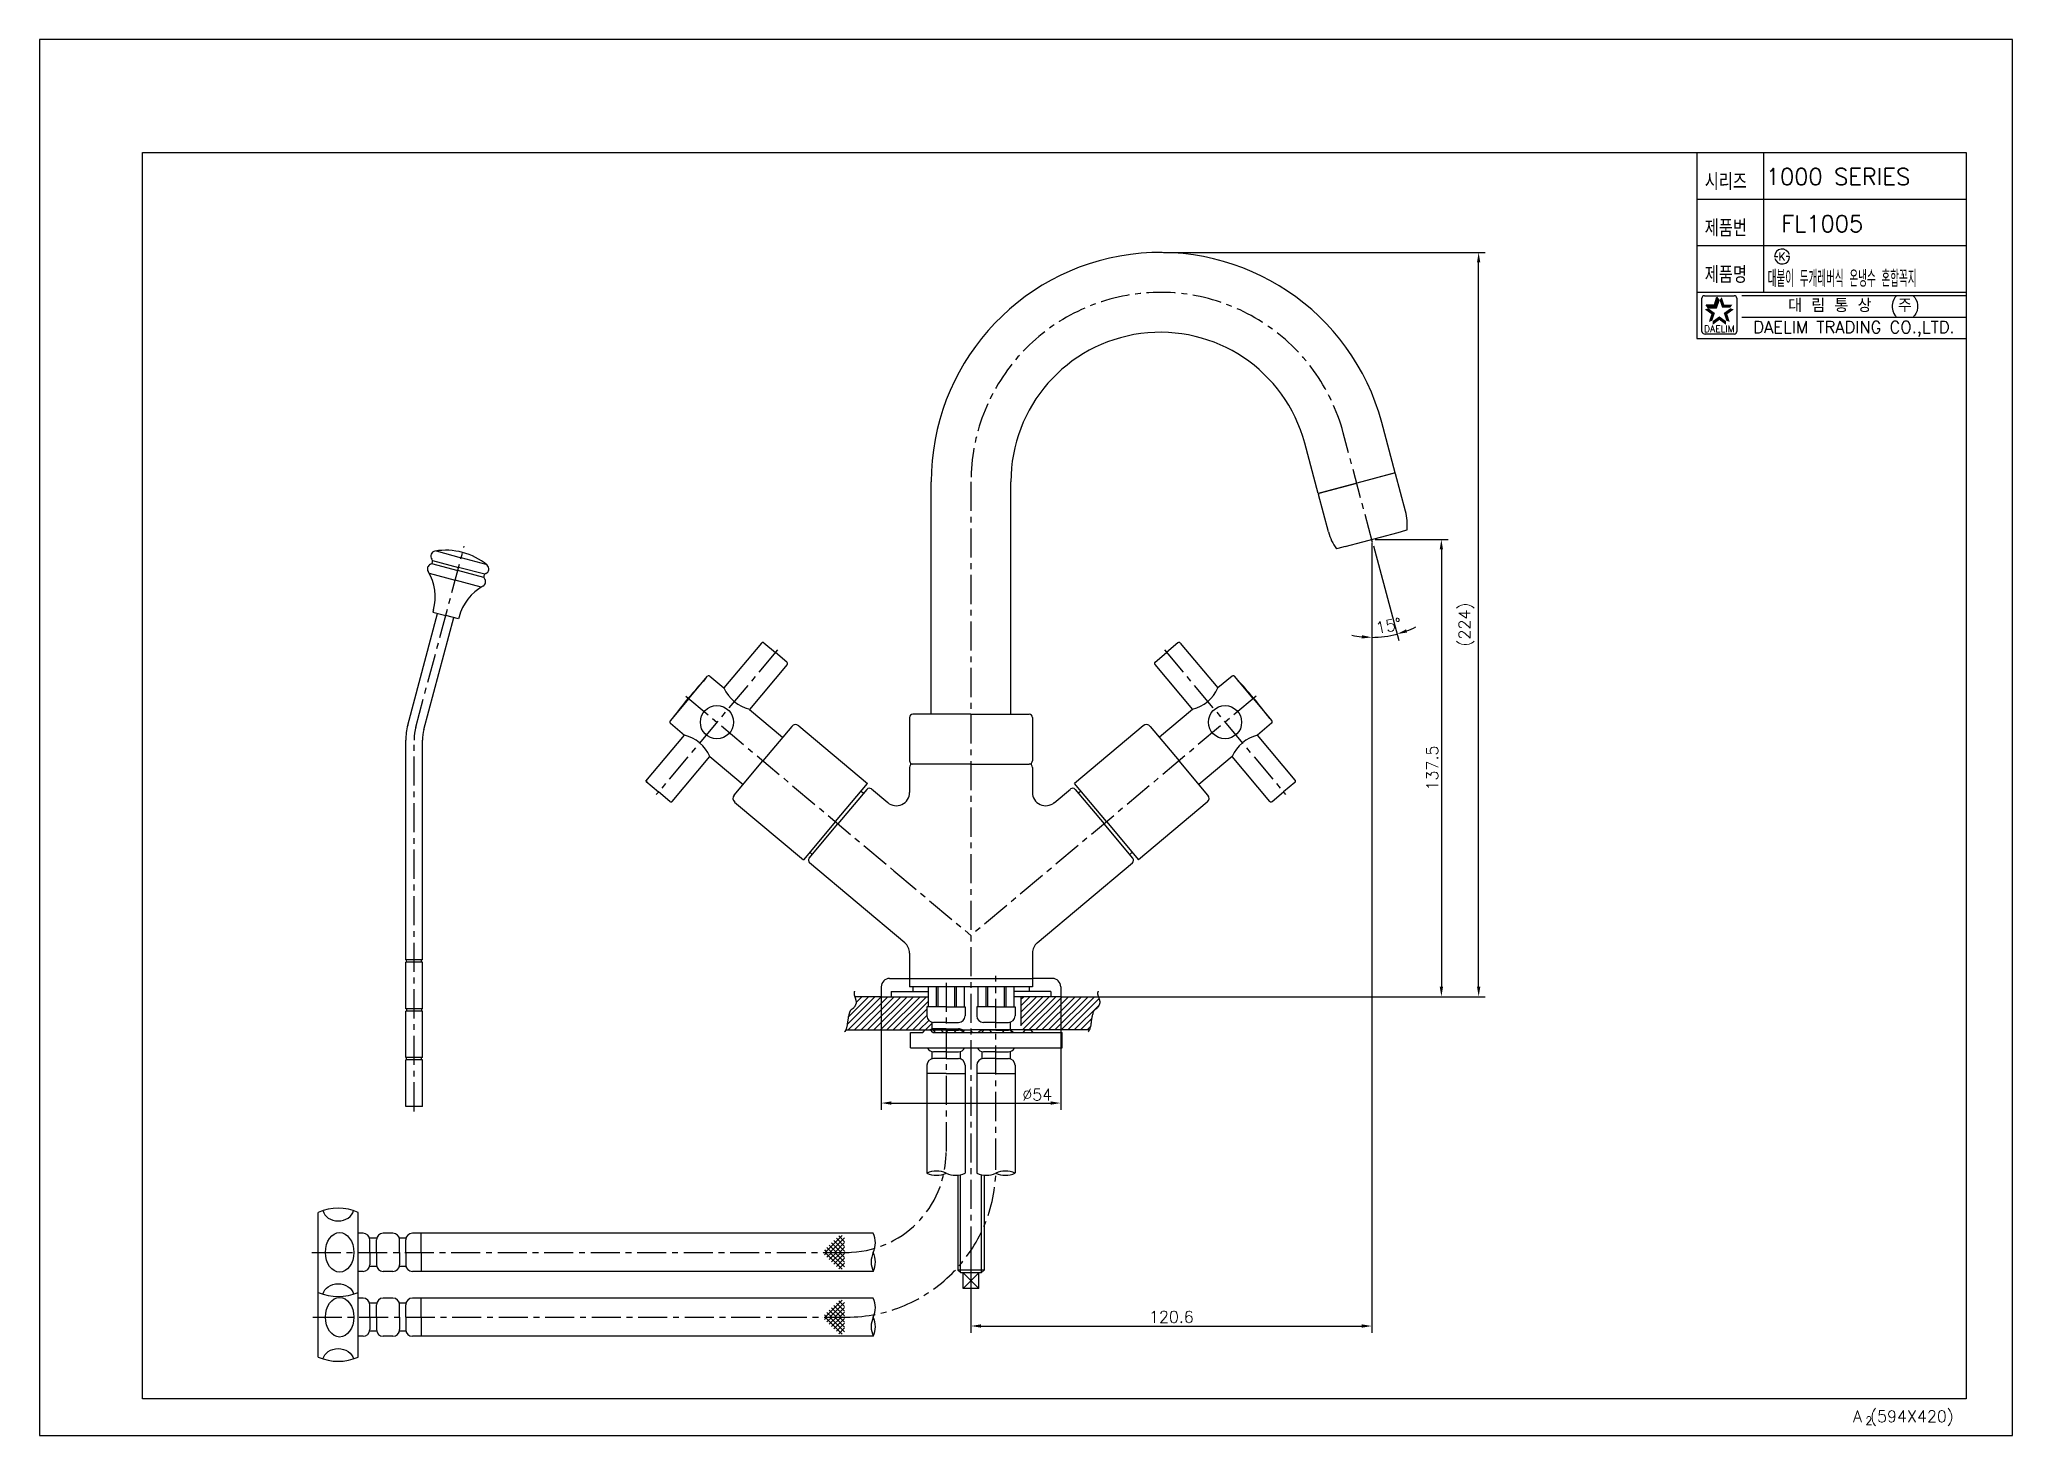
# Model space of a CAD drawing. Extents: x -1414 to 20, y -1132 to -538.
# Drawn here: x -1414 to -820, y -1132 to -712 of the extents above; entities that cross this region are included whole.
import ezdxf
from ezdxf.enums import TextEntityAlignment as Align

# ---------------------------------------------------------------- set-up
doc = ezdxf.new("R2010")
doc.units = 0
doc.header["$LTSCALE"] = 7
doc.header["$MEASUREMENT"] = 0
doc.linetypes.add('CENTER', pattern=[2, 1.25, -0.25, 0.25, -0.25])
doc.layers.get('0').update_dxf_attribs({"color": 2, "linetype": 'CONTINUOUS'})
for name, color, linetype in [('CL', 1, 'CENTER'), ('DIM', 2, 'CONTINUOUS'), ('DWG', 7, 'CONTINUOUS')]:
    doc.layers.add(name, color=color, linetype=linetype)
doc.styles.add('GHS', font='ROMANS', dxfattribs={"bigfont": 'GHS'})
doc.styles.add('ROMANS', font='romans')

msp = doc.modelspace()

# ---------------------------------------------------------------- texts
at = {"color": 7, "style": 'GHS'}
msp.add_text('1000 SERIES', height=5, dxfattribs=at).set_placement((-894.42, -756))
msp.add_text('FL1005', height=5, dxfattribs=at).set_placement((-877.38, -767.66), align=Align.MIDDLE)
at = {"style": 'GHS', "width": 0.5}
msp.add_text('대붙이 두개레버식 온냉수 혼합꼭지', height=5, dxfattribs=at).set_placement((-893.83, -786.68))
at = {"char_height": 3.5, "attachment_point": 5, "style": 'GHS'}
for s, insert, rotation in [('\\A1;(224)', (-984.52, -888.27), 90), ('\\A1;15°', (-1007.96, -888.65), 11.03883), ('\\A1;137.5', (-994.82, -931.44), 90)]:
    msp.add_mtext(s, dxfattribs=dict(at, insert=insert, rotation=rotation))
for s, insert in [('\\A1;%%C54', (-1113.75, -1029.7)), ('\\A1;120.6', (-1073.36, -1096.55))]:
    msp.add_mtext(s, dxfattribs=dict(at, insert=insert))

# ---------------------------------------------------------------- blocks, each defined once
blk = doc.blocks.new('기본양식')
for p, q in [((-820.12, 442.54), (-820.12, 22.54)), ((-226.12, 442.54), (-820.12, 442.54)), ((-226.12, 22.54), (-226.12, 442.54)), ((-820.12, 22.54), (-226.12, 22.54))]:
    blk.add_line(p, q)
at = {"color": 4}
for p, q in [((-789.12, 33.54), (-789.12, 408.54)), ((-789.12, 408.54), (-240.12, 408.54)), ((-240.12, 408.54), (-240.12, 33.54)), ((-240.12, 33.54), (-789.12, 33.54))]:
    blk.add_line(p, q, dxfattribs=at)
at = {"color": 7}
for p, q in [((-321.12, 408.54), (-321.12, 352.54)), ((-301.12, 408.54), (-301.12, 366.54)), ((-321.12, 394.54), (-240.12, 394.54)), ((-321.12, 380.54), (-240.12, 380.54)), ((-321.12, 366.54), (-240.12, 366.54)), ((-321.12, 352.54), (-240.12, 352.54))]:
    blk.add_line(p, q, dxfattribs=at)
at = {"color": 2, "linetype": 'Continuous'}
for p, q in [((-319.64, 354.68), (-319.64, 364.68)), ((-318.89, 365.43), (-309.89, 365.43)), ((-309.14, 364.68), (-309.14, 354.68)), ((-307.62, 365.54), (-240.12, 365.54)), ((-307.62, 359.04), (-240.12, 359.04)), ((-309.89, 353.93), (-318.64, 353.93))]:
    blk.add_line(p, q, dxfattribs=at)
at = {"color": 2}
for p, q in [((-317.64, 361.81), (-318.31, 362.73)), ((-318.31, 362.73), (-315.88, 362.73)), ((-315.88, 362.73), (-315.13, 365.03)), ((-315.22, 361.81), (-314.47, 364.12)), ((-314.47, 364.12), (-315.13, 365.03)), ((-317.64, 361.81), (-315.22, 361.81))]:
    blk.add_line(p, q, dxfattribs=at)
at = {"color": 2, "linetype": 'Continuous'}
for centre, radius, start, end in [((-318.89, 364.68), 0.75, 90, 180), ((-309.89, 364.68), 0.75, 0, 90), ((-318.77, 354.8), 0.884, 188.1301, 278.1301), ((-309.89, 354.68), 0.75, 270, 0)]:
    blk.add_arc(centre, radius, start, end, dxfattribs=at)
at = {"color": 2}
for points in [[(-318.31, 362.73), (-317.64, 361.81), (-315.88, 362.73), (-315.22, 361.81)], [(-315.88, 362.73), (-315.22, 361.81), (-315.13, 365.03), (-314.47, 364.12)], [(-313.65, 365.03), (-314.32, 364.12), (-312.9, 362.73), (-313.57, 361.81)], [(-312.9, 362.73), (-313.57, 361.81), (-310.48, 362.73), (-311.14, 361.81)], [(-316.8, 359.9), (-315.72, 360.25), (-318.76, 361.32), (-317.69, 361.67)], [(-317.55, 357.59), (-316.47, 357.94), (-316.8, 359.9), (-315.72, 360.25)], [(-314.39, 358.15), (-314.39, 359.28), (-316.35, 356.72), (-316.35, 357.85)], [(-312.43, 356.72), (-312.43, 357.85), (-314.39, 358.15), (-314.39, 359.28)], [(-310.02, 361.32), (-311.1, 361.67), (-311.98, 359.9), (-313.06, 360.25)], [(-311.98, 359.9), (-313.06, 360.25), (-311.24, 357.59), (-312.31, 357.94)]]:
    blk.add_solid(points, dxfattribs=at)
at = {"layer": 'DIM'}
for p, q in [((-297.74, 377.23), (-297.24, 377.23)), ((-297.24, 377.23), (-296.74, 377.23)), ((-293.74, 377.23), (-294.24, 377.23)), ((-293.24, 377.23), (-293.74, 377.23))]:
    blk.add_line(p, q, dxfattribs=at)
for start, end in [(15, 180), (195, 0)]:
    blk.add_arc((-295.49, 377.23), 2.25, start, end, dxfattribs=at)
at = {"color": 7, "linetype": 'Continuous'}
for s, height, style, p in [('대 림 통 상  (주)', 4, 'GHS', (-273.86, 362.24)), ('DAELIM TRADING CO.,LTD.', 3.6, 'ROMANS', (-273.86, 355.47))]:
    blk.add_text(s, height=height, dxfattribs=dict(at, style=style)).set_placement(p, align=Align.MIDDLE)
at = {"color": 2, "linetype": 'Continuous', "style": 'ROMANS'}
blk.add_text('DAELIM', height=2, dxfattribs=at).set_placement((-314.39, 354.48), align=Align.CENTER)
at = {"color": 7, "style": 'GHS'}
for s, height, p in [('A (594X420)', 3.5, (-274.11, 26.57)), ('2', 2.5, (-270.45, 25.74))]:
    blk.add_text(s, height=height, dxfattribs=at).set_placement(p)
at = {"layer": 'DIM', "style": 'GHS', "width": 0.8}
for s, p in [('시리즈', (-318.78, 397.27)), ('제품번', (-318.78, 383.27)), ('제품명', (-318.78, 369.27))]:
    blk.add_text(s, height=5, dxfattribs=at).set_placement(p)
at = {"layer": 'DIM', "style": 'GHS'}
blk.add_text('K', height=2.39, dxfattribs=at).set_placement((-295.49, 377.23), align=Align.MIDDLE)

# ---------------------------------------------------------------- hatches: boundary and pattern name
h = msp.add_hatch()
h.set_pattern_fill('ANSI31', color=256, scale=11, style=0)
h.set_pattern_definition([(45, (-1975.7385, -1998.0722), (-0.9722718, 0.9722718), [])])
h.paths.add_polyline_path([(-1146.93, -1005.98), (-1146.93, -1003.29), (-1146.58, -1003.29), (-1146.58, -1000.22), (-1160.68, -1000.22), (-1168.68, -1000.22), (-1168.66, -1000.29), (-1168.62, -1000.4), (-1168.58, -1000.51), (-1168.54, -1000.64), (-1168.5, -1000.77), (-1168.45, -1000.9), (-1168.41, -1001.04), (-1168.38, -1001.19), (-1168.34, -1001.33), (-1168.31, -1001.47), (-1168.29, -1001.59), (-1168.26, -1001.71), (-1168.24, -1001.88), (-1168.24, -1002.05), (-1168.27, -1002.23), (-1168.32, -1002.38), (-1168.36, -1002.48), (-1168.41, -1002.61), (-1168.47, -1002.74), (-1168.54, -1002.88), (-1168.61, -1003.02), (-1168.69, -1003.16), (-1168.77, -1003.29), (-1168.86, -1003.42), (-1168.94, -1003.53), (-1169.03, -1003.64), (-1169.12, -1003.72), (-1169.21, -1003.8), (-1169.33, -1003.89), (-1169.47, -1003.97), (-1169.54, -1004.02), (-1169.61, -1004.06), (-1169.67, -1004.1), (-1169.73, -1004.14), (-1169.78, -1004.18), (-1169.82, -1004.22), (-1169.86, -1004.26), (-1169.9, -1004.31), (-1169.94, -1004.35), (-1169.98, -1004.4), (-1170.02, -1004.46), (-1170.06, -1004.52), (-1170.1, -1004.59), (-1170.15, -1004.68), (-1170.19, -1004.78), (-1170.24, -1004.9), (-1170.29, -1005.05), (-1170.34, -1005.21), (-1170.39, -1005.41), (-1170.45, -1005.63), (-1170.5, -1005.86), (-1170.56, -1006.11), (-1170.61, -1006.36), (-1170.66, -1006.6), (-1170.7, -1006.84), (-1170.74, -1007.07), (-1170.78, -1007.28), (-1170.8, -1007.47), (-1170.83, -1007.65), (-1170.85, -1007.82), (-1170.87, -1007.99), (-1170.89, -1008.15), (-1170.92, -1008.31), (-1170.94, -1008.48), (-1170.96, -1008.66), (-1170.99, -1008.85), (-1171.03, -1009.05), (-1171.08, -1009.25), (-1171.13, -1009.46), (-1171.2, -1009.69), (-1171.28, -1009.92), (-1171.38, -1010.16), (-1171.41, -1010.22), (-1146.08, -1010.22, -0.09037), (-1145.43, -1009.92), (-1145.43, -1007.92, -0.341999)])
h.paths.add_polyline_path([(-1097.16, -1005.86), (-1097.1, -1005.63), (-1097.05, -1005.41), (-1097, -1005.21), (-1096.95, -1005.05), (-1096.9, -1004.9), (-1096.83, -1004.73), (-1096.74, -1004.56), (-1096.66, -1004.43), (-1096.58, -1004.33), (-1096.5, -1004.24), (-1096.41, -1004.16), (-1096.3, -1004.08), (-1096.2, -1004.02), (-1096.12, -1003.97), (-1096.04, -1003.92), (-1095.96, -1003.86), (-1095.87, -1003.8), (-1095.78, -1003.72), (-1095.69, -1003.64), (-1095.6, -1003.53), (-1095.51, -1003.42), (-1095.43, -1003.29), (-1095.34, -1003.16), (-1095.27, -1003.02), (-1095.19, -1002.88), (-1095.13, -1002.74), (-1095.07, -1002.61), (-1095.02, -1002.48), (-1094.98, -1002.38), (-1094.95, -1002.28), (-1094.92, -1002.19), (-1094.91, -1002.1), (-1094.9, -1002.01), (-1094.9, -1001.92), (-1094.91, -1001.82), (-1094.92, -1001.71), (-1094.94, -1001.59), (-1094.97, -1001.47), (-1095, -1001.33), (-1095.03, -1001.19), (-1095.07, -1001.04), (-1095.11, -1000.9), (-1095.15, -1000.77), (-1095.19, -1000.64), (-1095.23, -1000.51), (-1095.28, -1000.4), (-1095.31, -1000.29), (-1095.34, -1000.22), (-1106.68, -1000.22), (-1118.68, -1000.22), (-1118.68, -1010.22), (-1098.07, -1010.22), (-1098.04, -1010.16), (-1097.94, -1009.92), (-1097.86, -1009.69), (-1097.79, -1009.46), (-1097.73, -1009.25), (-1097.69, -1009.05), (-1097.65, -1008.85), (-1097.62, -1008.66), (-1097.59, -1008.48), (-1097.57, -1008.31), (-1097.55, -1008.15), (-1097.53, -1007.99), (-1097.51, -1007.82), (-1097.49, -1007.65), (-1097.46, -1007.47), (-1097.43, -1007.28), (-1097.4, -1007.07), (-1097.36, -1006.84), (-1097.31, -1006.6), (-1097.26, -1006.36), (-1097.21, -1006.11)])

# ---------------------------------------------------------------- linework, layer by layer
for p, q in [((-1075.68, -776.33), (-978.85, -776.33)), ((-980.85, -997.22), (-980.85, -779.33)), ((-1013.03, -863.66), (-1013.03, -1101.3)), ((-1012.51, -864.59), (-1004.89, -893.04)), ((-1012.03, -862.66), (-990.07, -862.66)), ((-992.07, -865.66), (-992.07, -997.22)), ((-1160.68, -998.22), (-1160.68, -1034.22)), ((-1106.68, -998.22), (-1106.68, -1034.22)), ((-1097.45, -1000.22), (-990.07, -1000.22)), ((-991.07, -1000.22), (-978.85, -1000.22)), ((-1157.68, -1032.22), (-1109.68, -1032.22)), ((-1136.88, -1083.22), (-1136.88, -1053.81)), ((-1130.48, -1083.22), (-1130.48, -1053.81)), ((-1133.68, -1077.51), (-1133.68, -1101.3)), ((-1130.68, -1099.3), (-1016.03, -1099.3))]:
    msp.add_line(p, q)
at = {"color": 2}
for p, q in [((-1172.47, -1072.06), (-1177.54, -1077.14)), ((-1176.34, -1075.01), (-1174.21, -1077.14)), ((-1171.76, -1072.77), (-1176.13, -1077.14)), ((-1175.63, -1074.3), (-1172.79, -1077.14)), ((-1174.93, -1073.6), (-1171.76, -1076.76)), ((-1171.76, -1074.18), (-1174.72, -1077.14)), ((-1174.22, -1072.89), (-1171.76, -1075.35)), ((-1173.51, -1072.18), (-1171.76, -1073.93)), ((-1178.46, -1077.13), (-1178.45, -1077.14)), ((-1178.46, -1077.15), (-1178.45, -1077.14)), ((-1177.75, -1076.42), (-1177.04, -1077.14)), ((-1177.75, -1077.86), (-1177.04, -1077.14)), ((-1172.47, -1082.22), (-1177.54, -1077.14)), ((-1177.05, -1075.72), (-1175.62, -1077.14)), ((-1177.05, -1078.56), (-1175.62, -1077.14)), ((-1176.34, -1079.27), (-1174.21, -1077.14)), ((-1171.76, -1081.51), (-1176.13, -1077.14)), ((-1175.63, -1079.98), (-1172.79, -1077.14)), ((-1174.93, -1080.68), (-1171.76, -1077.52)), ((-1171.76, -1080.1), (-1174.72, -1077.14)), ((-1174.22, -1081.39), (-1171.76, -1078.93)), ((-1173.51, -1082.1), (-1171.76, -1080.35)), ((-1171.76, -1075.6), (-1173.3, -1077.14)), ((-1171.76, -1078.68), (-1173.3, -1077.14)), ((-1171.76, -1077.01), (-1171.89, -1077.14)), ((-1171.76, -1077.27), (-1171.89, -1077.14)), ((-1172.47, -1091.56), (-1177.54, -1096.64)), ((-1171.76, -1092.27), (-1176.13, -1096.64)), ((-1174.22, -1092.39), (-1171.76, -1094.85)), ((-1173.51, -1091.68), (-1171.76, -1093.43)), ((-1178.46, -1096.63), (-1178.45, -1096.64)), ((-1178.46, -1096.65), (-1178.45, -1096.64)), ((-1177.75, -1095.92), (-1177.04, -1096.64)), ((-1177.75, -1097.36), (-1177.04, -1096.64)), ((-1172.47, -1101.72), (-1177.54, -1096.64)), ((-1177.05, -1095.22), (-1175.62, -1096.64)), ((-1177.05, -1098.06), (-1175.62, -1096.64)), ((-1176.34, -1094.51), (-1174.21, -1096.64)), ((-1176.34, -1098.77), (-1174.21, -1096.64)), ((-1171.76, -1101.01), (-1176.13, -1096.64)), ((-1175.63, -1093.8), (-1172.79, -1096.64)), ((-1175.63, -1099.48), (-1172.79, -1096.64)), ((-1174.93, -1093.1), (-1171.76, -1096.26)), ((-1174.93, -1100.18), (-1171.76, -1097.02)), ((-1171.76, -1093.68), (-1174.72, -1096.64)), ((-1171.76, -1099.6), (-1174.72, -1096.64)), ((-1174.22, -1100.89), (-1171.76, -1098.43)), ((-1171.76, -1095.1), (-1173.3, -1096.64)), ((-1171.76, -1098.18), (-1173.3, -1096.64)), ((-1171.76, -1096.51), (-1171.89, -1096.64)), ((-1171.76, -1096.77), (-1171.89, -1096.64)), ((-1173.51, -1101.6), (-1171.76, -1099.85))]:
    msp.add_line(p, q, dxfattribs=at)
for start, end in [(290.83834, 296.67667), (258.32333, 264.16166), (270, 285)]:
    msp.add_arc((-1013.03, -862.66), 29.45, start, end)
at = {"color": 2, "linetype": 'Continuous'}
for centre, start, end in [((-1144.06, -1059.47), 64.95062, 115.04938), ((-1144.06, -1047.17), 244.95062, 295.04938), ((-1138.31, -1047.17), 244.95062, 295.04938), ((-1129.06, -1047.17), 244.95062, 295.04938), ((-1123.31, -1059.47), 64.95062, 115.04938), ((-1123.31, -1047.17), 244.95062, 295.04938), ((-1169.24, -1074.26), 334.95062, 25.04938), ((-1156.94, -1080.01), 154.95062, 205.04938), ((-1169.24, -1080.01), 334.95062, 25.04938), ((-1169.24, -1093.76), 334.95062, 25.04938), ((-1156.94, -1099.51), 154.95062, 205.04938), ((-1169.24, -1099.51), 334.95062, 25.04938)]:
    msp.add_arc(centre, 6.79, start, end, dxfattribs=at)
for points in [[(-981.35, -779.33), (-980.35, -779.33), (-980.85, -776.33)], [(-992.57, -865.66), (-991.57, -865.66), (-992.07, -862.66)], [(-1002.4, -890.66), (-1002.71, -889.71), (-1005.41, -891.11)], [(-1016, -891.46), (-1016.05, -892.46), (-1013.03, -892.11)], [(-992.57, -997.22), (-991.57, -997.22), (-992.07, -1000.22)], [(-981.35, -997.22), (-980.35, -997.22), (-980.85, -1000.22)], [(-1157.68, -1031.72), (-1157.68, -1032.72), (-1160.68, -1032.22)], [(-1109.68, -1031.72), (-1109.68, -1032.72), (-1106.68, -1032.22)], [(-1130.68, -1098.8), (-1130.68, -1099.8), (-1133.68, -1099.3)], [(-1016.03, -1098.8), (-1016.03, -1099.8), (-1013.03, -1099.3)]]:
    msp.add_solid(points)
at = {"layer": 'CL'}
for p, q in [((-1012.77, -863.62), (-1021.63, -830.58)), ((-1133.68, -845.33), (-1133.68, -1087.52)), ((-1300.83, -919.16), (-1286.22, -864.64)), ((-1191.91, -895.88), (-1228.42, -939.39)), ((-1075.46, -895.88), (-1038.95, -939.39)), ((-1219.55, -909.76), (-1156.88, -962.34)), ((-1047.82, -909.76), (-1133.68, -981.81)), ((-1301.34, -1034.73), (-1301.34, -923.04)), ((-1156.88, -962.34), (-1133.68, -981.81)), ((-1141.18, -996), (-1141.18, -1047.14)), ((-1126.18, -1051.64), (-1126.18, -993.99)), ((-1118.68, -1000.22), (-1118.68, -1010.22)), ((-1332.17, -1077.14), (-1171.18, -1077.14)), ((-1331.87, -1096.64), (-1171.18, -1096.64))]:
    msp.add_line(p, q, dxfattribs=at)
at = {"layer": 'CL', "color": 7, "linetype": 'Continuous'}
for p, q in [((-1160.68, -1000.22), (-1168.68, -1000.22)), ((-1106.68, -1000.22), (-1095.34, -1000.22)), ((-1171.41, -1010.22), (-1133.68, -1010.22)), ((-1098.07, -1010.22), (-1133.68, -1010.22))]:
    msp.add_line(p, q, dxfattribs=at)
at = {"layer": 'CL'}
for centre, radius, start, end in [((-1076.68, -845.33), 57, 15, 180), ((-1286.34, -923.04), 15, 165, 180), ((-1171.18, -1047.14), 30, 270, 0), ((-1171.18, -1051.64), 45, 270, 0)]:
    msp.add_arc(centre, radius, start, end, dxfattribs=at)
at = {"layer": 'DIM'}
for p, q in [((-1169.21, -1003.8), (-1169.3, -1003.86)), ((-1169.12, -1003.72), (-1169.21, -1003.8)), ((-1169.03, -1003.64), (-1169.12, -1003.72)), ((-1168.94, -1003.53), (-1169.03, -1003.64)), ((-1168.86, -1003.42), (-1168.94, -1003.53)), ((-1168.89, -999.04), (-1168.9, -999.17)), ((-1168.9, -999.17), (-1168.9, -999.29)), ((-1168.9, -999.29), (-1168.89, -999.42)), ((-1168.87, -998.91), (-1168.89, -999.04)), ((-1168.89, -999.42), (-1168.88, -999.54)), ((-1168.88, -999.54), (-1168.85, -999.66)), ((-1168.83, -998.79), (-1168.87, -998.91)), ((-1168.77, -1003.29), (-1168.86, -1003.42)), ((-1168.85, -999.66), (-1168.83, -999.77)), ((-1168.78, -998.67), (-1168.83, -998.79)), ((-1168.83, -999.77), (-1168.8, -999.88)), ((-1168.8, -999.88), (-1168.77, -999.98)), ((-1168.71, -998.53), (-1168.78, -998.67)), ((-1168.77, -999.98), (-1168.73, -1000.09)), ((-1168.69, -1003.16), (-1168.77, -1003.29)), ((-1168.73, -1000.09), (-1168.7, -1000.19)), ((-1168.71, -998.52), (-1168.71, -998.53)), ((-1168.7, -1000.19), (-1168.66, -1000.29)), ((-1168.61, -1003.02), (-1168.69, -1003.16)), ((-1168.66, -1000.29), (-1168.62, -1000.4)), ((-1168.62, -1000.4), (-1168.58, -1000.51)), ((-1168.54, -1002.88), (-1168.61, -1003.02)), ((-1168.58, -1000.51), (-1168.54, -1000.64)), ((-1168.54, -1000.64), (-1168.5, -1000.77)), ((-1168.47, -1002.74), (-1168.54, -1002.88)), ((-1168.5, -1000.77), (-1168.45, -1000.9)), ((-1168.41, -1002.61), (-1168.47, -1002.74)), ((-1168.45, -1000.9), (-1168.41, -1001.04)), ((-1168.41, -1001.04), (-1168.38, -1001.19)), ((-1168.36, -1002.48), (-1168.41, -1002.61)), ((-1168.38, -1001.19), (-1168.34, -1001.33)), ((-1168.32, -1002.38), (-1168.36, -1002.48)), ((-1168.34, -1001.33), (-1168.31, -1001.47)), ((-1168.29, -1002.28), (-1168.32, -1002.38)), ((-1168.31, -1001.47), (-1168.29, -1001.59)), ((-1168.29, -1001.59), (-1168.26, -1001.71)), ((-1168.27, -1002.19), (-1168.29, -1002.28)), ((-1168.25, -1002.1), (-1168.27, -1002.19)), ((-1168.26, -1001.71), (-1168.25, -1001.82)), ((-1168.25, -1001.82), (-1168.24, -1001.92)), ((-1168.24, -1002.01), (-1168.25, -1002.1)), ((-1168.24, -1001.92), (-1168.24, -1002.01)), ((-1095.87, -1003.8), (-1095.96, -1003.86)), ((-1095.78, -1003.72), (-1095.87, -1003.8)), ((-1095.69, -1003.64), (-1095.78, -1003.72)), ((-1095.6, -1003.53), (-1095.69, -1003.64)), ((-1095.51, -1003.42), (-1095.6, -1003.53)), ((-1095.55, -999.04), (-1095.56, -999.17)), ((-1095.56, -999.17), (-1095.56, -999.29)), ((-1095.56, -999.29), (-1095.55, -999.42)), ((-1095.53, -998.91), (-1095.55, -999.04)), ((-1095.55, -999.42), (-1095.53, -999.54)), ((-1095.49, -998.79), (-1095.53, -998.91)), ((-1095.53, -999.54), (-1095.51, -999.66)), ((-1095.51, -999.66), (-1095.48, -999.77)), ((-1095.43, -1003.29), (-1095.51, -1003.42)), ((-1095.44, -998.67), (-1095.49, -998.79)), ((-1095.48, -999.77), (-1095.45, -999.88)), ((-1095.45, -999.88), (-1095.42, -999.98)), ((-1095.37, -998.53), (-1095.44, -998.67)), ((-1095.34, -1003.16), (-1095.43, -1003.29)), ((-1095.42, -999.98), (-1095.39, -1000.09)), ((-1095.39, -1000.09), (-1095.35, -1000.19)), ((-1095.36, -998.52), (-1095.37, -998.53)), ((-1095.35, -1000.19), (-1095.31, -1000.29)), ((-1095.27, -1003.02), (-1095.34, -1003.16)), ((-1095.31, -1000.29), (-1095.28, -1000.4)), ((-1095.28, -1000.4), (-1095.23, -1000.51)), ((-1095.19, -1002.88), (-1095.27, -1003.02)), ((-1095.23, -1000.51), (-1095.19, -1000.64)), ((-1095.19, -1000.64), (-1095.15, -1000.77)), ((-1095.13, -1002.74), (-1095.19, -1002.88)), ((-1095.15, -1000.77), (-1095.11, -1000.9)), ((-1095.07, -1002.61), (-1095.13, -1002.74)), ((-1095.11, -1000.9), (-1095.07, -1001.04)), ((-1095.07, -1001.04), (-1095.03, -1001.19)), ((-1095.02, -1002.48), (-1095.07, -1002.61)), ((-1095.03, -1001.19), (-1095, -1001.33)), ((-1094.98, -1002.38), (-1095.02, -1002.48)), ((-1095, -1001.33), (-1094.97, -1001.47)), ((-1094.95, -1002.28), (-1094.98, -1002.38)), ((-1094.97, -1001.47), (-1094.94, -1001.59)), ((-1094.92, -1002.19), (-1094.95, -1002.28)), ((-1094.94, -1001.59), (-1094.92, -1001.71)), ((-1094.92, -1001.71), (-1094.91, -1001.82)), ((-1094.91, -1002.1), (-1094.92, -1002.19)), ((-1094.91, -1001.82), (-1094.9, -1001.92)), ((-1094.9, -1002.01), (-1094.91, -1002.1)), ((-1094.9, -1001.92), (-1094.9, -1002.01)), ((-1171.2, -1009.69), (-1171.28, -1009.92)), ((-1171.13, -1009.46), (-1171.2, -1009.69)), ((-1171.08, -1009.25), (-1171.13, -1009.46)), ((-1171.03, -1009.05), (-1171.08, -1009.25)), ((-1170.99, -1008.85), (-1171.03, -1009.05)), ((-1170.96, -1008.66), (-1170.99, -1008.85)), ((-1170.94, -1008.48), (-1170.96, -1008.66)), ((-1170.92, -1008.31), (-1170.94, -1008.48)), ((-1170.89, -1008.15), (-1170.92, -1008.31)), ((-1170.87, -1007.99), (-1170.89, -1008.15)), ((-1170.85, -1007.82), (-1170.87, -1007.99)), ((-1170.83, -1007.65), (-1170.85, -1007.82)), ((-1170.8, -1007.47), (-1170.83, -1007.65)), ((-1170.78, -1007.28), (-1170.8, -1007.47)), ((-1170.74, -1007.07), (-1170.78, -1007.28)), ((-1170.7, -1006.84), (-1170.74, -1007.07)), ((-1170.66, -1006.6), (-1170.7, -1006.84)), ((-1170.61, -1006.36), (-1170.66, -1006.6)), ((-1170.56, -1006.11), (-1170.61, -1006.36)), ((-1170.5, -1005.86), (-1170.56, -1006.11)), ((-1170.45, -1005.63), (-1170.5, -1005.86)), ((-1170.39, -1005.41), (-1170.45, -1005.63)), ((-1170.34, -1005.21), (-1170.39, -1005.41)), ((-1170.29, -1005.05), (-1170.34, -1005.21)), ((-1170.24, -1004.9), (-1170.29, -1005.05)), ((-1170.19, -1004.78), (-1170.24, -1004.9)), ((-1170.15, -1004.68), (-1170.19, -1004.78)), ((-1170.1, -1004.59), (-1170.15, -1004.68)), ((-1170.06, -1004.52), (-1170.1, -1004.59)), ((-1170.02, -1004.46), (-1170.06, -1004.52)), ((-1169.98, -1004.4), (-1170.02, -1004.46)), ((-1169.94, -1004.35), (-1169.98, -1004.4)), ((-1169.9, -1004.31), (-1169.94, -1004.35)), ((-1169.86, -1004.26), (-1169.9, -1004.31)), ((-1169.82, -1004.22), (-1169.86, -1004.26)), ((-1169.78, -1004.18), (-1169.82, -1004.22)), ((-1169.73, -1004.14), (-1169.78, -1004.18)), ((-1169.67, -1004.1), (-1169.73, -1004.14)), ((-1169.61, -1004.06), (-1169.67, -1004.1)), ((-1169.54, -1004.02), (-1169.61, -1004.06)), ((-1169.47, -1003.97), (-1169.54, -1004.02)), ((-1169.39, -1003.92), (-1169.47, -1003.97)), ((-1169.3, -1003.86), (-1169.39, -1003.92)), ((-1097.86, -1009.69), (-1097.94, -1009.92)), ((-1097.79, -1009.46), (-1097.86, -1009.69)), ((-1097.73, -1009.25), (-1097.79, -1009.46)), ((-1097.69, -1009.05), (-1097.73, -1009.25)), ((-1097.65, -1008.85), (-1097.69, -1009.05)), ((-1097.62, -1008.66), (-1097.65, -1008.85)), ((-1097.59, -1008.48), (-1097.62, -1008.66)), ((-1097.57, -1008.31), (-1097.59, -1008.48)), ((-1097.55, -1008.15), (-1097.57, -1008.31)), ((-1097.53, -1007.99), (-1097.55, -1008.15)), ((-1097.51, -1007.82), (-1097.53, -1007.99)), ((-1097.49, -1007.65), (-1097.51, -1007.82)), ((-1097.46, -1007.47), (-1097.49, -1007.65)), ((-1097.43, -1007.28), (-1097.46, -1007.47)), ((-1097.4, -1007.07), (-1097.43, -1007.28)), ((-1097.36, -1006.84), (-1097.4, -1007.07)), ((-1097.31, -1006.6), (-1097.36, -1006.84)), ((-1097.26, -1006.36), (-1097.31, -1006.6)), ((-1097.21, -1006.11), (-1097.26, -1006.36)), ((-1097.16, -1005.86), (-1097.21, -1006.11)), ((-1097.1, -1005.63), (-1097.16, -1005.86)), ((-1097.05, -1005.41), (-1097.1, -1005.63)), ((-1097, -1005.21), (-1097.05, -1005.41)), ((-1096.95, -1005.05), (-1097, -1005.21)), ((-1096.9, -1004.9), (-1096.95, -1005.05)), ((-1096.85, -1004.78), (-1096.9, -1004.9)), ((-1096.8, -1004.68), (-1096.85, -1004.78)), ((-1096.76, -1004.59), (-1096.8, -1004.68)), ((-1096.72, -1004.52), (-1096.76, -1004.59)), ((-1096.68, -1004.46), (-1096.72, -1004.52)), ((-1096.64, -1004.4), (-1096.68, -1004.46)), ((-1096.6, -1004.35), (-1096.64, -1004.4)), ((-1096.56, -1004.31), (-1096.6, -1004.35)), ((-1096.52, -1004.26), (-1096.56, -1004.31)), ((-1096.48, -1004.22), (-1096.52, -1004.26)), ((-1096.43, -1004.18), (-1096.48, -1004.22)), ((-1096.38, -1004.14), (-1096.43, -1004.18)), ((-1096.33, -1004.1), (-1096.38, -1004.14)), ((-1096.27, -1004.06), (-1096.33, -1004.1)), ((-1096.2, -1004.02), (-1096.27, -1004.06)), ((-1096.12, -1003.97), (-1096.2, -1004.02)), ((-1096.04, -1003.92), (-1096.12, -1003.97)), ((-1095.96, -1003.86), (-1096.04, -1003.92)), ((-1171.65, -1010.67), (-1171.75, -1010.84)), ((-1171.5, -1010.41), (-1171.65, -1010.67)), ((-1171.38, -1010.16), (-1171.5, -1010.41)), ((-1171.28, -1009.92), (-1171.38, -1010.16)), ((-1098.3, -1010.67), (-1098.4, -1010.84)), ((-1098.16, -1010.41), (-1098.3, -1010.67)), ((-1098.04, -1010.16), (-1098.16, -1010.41)), ((-1097.94, -1009.92), (-1098.04, -1010.16))]:
    msp.add_line(p, q, dxfattribs=at)
at = {"layer": 'DWG'}
for p, q in [((-1005.97, -842.62), (-1010.03, -827.47)), ((-1029.16, -848.83), (-1033.22, -833.68)), ((-1005.97, -842.62), (-1017.57, -845.73)), ((-1006.26, -842.72), (-1017.56, -845.75)), ((-1002.88, -854.18), (-1005.89, -842.94)), ((-1145.68, -915.22), (-1145.68, -845.33)), ((-1121.68, -915.22), (-1121.68, -845.33)), ((-1017.57, -845.73), (-1029.16, -848.83)), ((-1026.06, -860.39), (-1029.07, -849.15)), ((-1028.86, -848.78), (-1017.56, -845.75)), ((-1021, -864.79), (-1005.06, -860.52)), ((-1005.06, -860.52), (-1002.77, -859.91)), ((-1002.77, -859.91), (-1002.4, -859.81)), ((-1294.72, -866.13), (-1287.16, -868.15)), ((-1023.29, -865.41), (-1023.65, -865.5)), ((-1021, -864.79), (-1023.29, -865.41)), ((-1296.83, -872.81), (-1288.98, -874.91)), ((-1296.06, -869.91), (-1288.2, -872.01)), ((-1295.8, -868.94), (-1287.94, -871.05)), ((-1280.34, -874.12), (-1288.2, -872.01)), ((-1280.08, -873.15), (-1287.94, -871.05)), ((-1279.61, -870.17), (-1287.16, -868.15)), ((-1281.13, -877.01), (-1288.98, -874.91)), ((-1303.25, -918.51), (-1294.24, -884.89)), ((-1295.51, -883.86), (-1295.69, -884.5)), ((-1295.69, -884.5), (-1291.82, -885.54)), ((-1298.42, -919.8), (-1289.41, -886.18)), ((-1287.96, -886.57), (-1291.82, -885.54)), ((-1287.79, -885.93), (-1287.96, -886.57)), ((-1196.7, -893.82), (-1208.05, -907.34)), ((-1196, -893.76), (-1192.55, -896.65)), ((-1189.1, -899.54), (-1192.55, -896.65)), ((-1078.26, -899.54), (-1074.81, -896.65)), ((-1071.37, -893.76), (-1074.81, -896.65)), ((-1070.66, -893.82), (-1059.32, -907.34)), ((-1189.04, -900.25), (-1200.39, -913.77)), ((-1078.32, -900.25), (-1066.98, -913.77)), ((-1218.63, -910.54), (-1213, -903.83)), ((-1212.3, -903.77), (-1208.05, -907.34)), ((-1055.07, -903.77), (-1059.32, -907.34)), ((-1048.74, -910.54), (-1054.36, -903.83)), ((-1218.63, -910.54), (-1224.25, -917.24)), ((-1200.39, -913.77), (-1190.39, -922.15)), ((-1066.98, -913.77), (-1076.98, -922.15)), ((-1048.74, -910.54), (-1043.11, -917.24)), ((-1224.19, -917.94), (-1219.94, -921.51)), ((-1185.55, -918.71), (-1164.86, -936.07)), ((-1152.18, -916.22), (-1152.18, -929.22)), ((-1133.68, -915.22), (-1151.18, -915.22)), ((-1133.68, -915.22), (-1116.18, -915.22)), ((-1115.18, -916.22), (-1115.18, -929.22)), ((-1081.82, -918.71), (-1102.5, -936.07)), ((-1043.17, -917.94), (-1047.43, -921.51)), ((-1303.84, -989.13), (-1303.84, -923.04)), ((-1298.84, -989.13), (-1298.84, -923.04)), ((-1231.61, -935.41), (-1219.94, -921.51)), ((-1036.08, -935.03), (-1047.43, -921.51)), ((-1223.62, -941.46), (-1212.28, -927.94)), ((-1212.28, -927.94), (-1202.28, -936.33)), ((-1152.18, -931.22), (-1152.18, -938.78)), ((-1133.68, -930.22), (-1151.18, -930.22)), ((-1133.68, -930.22), (-1116.18, -930.22)), ((-1115.18, -931.22), (-1115.18, -938.78)), ((-1055.09, -927.94), (-1065.08, -936.33)), ((-1043.74, -941.46), (-1055.09, -927.94)), ((-1231.61, -935.41), (-1227.78, -938.63)), ((-1174.5, -947.56), (-1164.86, -936.07)), ((-1165.06, -937.86), (-1173.74, -948.2)), ((-1166.79, -938.37), (-1166.02, -939.01)), ((-1158.75, -941.85), (-1163.65, -937.74)), ((-1108.61, -941.85), (-1103.71, -937.74)), ((-1092.86, -947.56), (-1102.5, -936.07)), ((-1102.31, -937.86), (-1093.63, -948.2)), ((-1100.58, -938.37), (-1101.34, -939.01)), ((-1036.14, -935.74), (-1039.59, -938.63)), ((-1224.33, -941.52), (-1227.78, -938.63)), ((-1204.83, -941.7), (-1184.15, -959.05)), ((-1062.54, -941.7), (-1083.22, -959.05)), ((-1043.04, -941.52), (-1039.59, -938.63)), ((-1174.5, -947.56), (-1184.15, -959.05)), ((-1182.42, -958.54), (-1173.74, -948.2)), ((-1084.95, -958.54), (-1093.63, -948.2)), ((-1092.86, -947.56), (-1083.22, -959.05)), ((-1153.61, -984.02), (-1182.29, -959.95)), ((-1182.22, -956.75), (-1181.45, -957.4)), ((-1113.75, -984.02), (-1085.07, -959.95)), ((-1085.15, -956.75), (-1085.91, -957.4)), ((-1298.84, -989.13), (-1303.84, -989.13)), ((-1303.84, -1003.83), (-1303.84, -989.83)), ((-1298.84, -989.83), (-1303.84, -989.83)), ((-1303.59, -989.83), (-1303.59, -989.13)), ((-1299.09, -989.83), (-1299.09, -989.13)), ((-1298.84, -1003.83), (-1298.84, -989.83)), ((-1152.18, -987.08), (-1152.18, -997.22)), ((-1115.18, -987.08), (-1115.18, -997.22)), ((-1160.68, -997.22), (-1160.68, -1000.22)), ((-1158.18, -994.72), (-1152.18, -994.72)), ((-1152.18, -994.72), (-1115.18, -994.72)), ((-1133.68, -997.22), (-1152.18, -997.22)), ((-1146.58, -997.22), (-1152.18, -997.22)), ((-1151.18, -997.22), (-1151.18, -998.7)), ((-1131.58, -997.22), (-1135.78, -997.22)), ((-1115.18, -997.22), (-1133.68, -997.22)), ((-1115.18, -997.22), (-1120.78, -997.22)), ((-1116.18, -997.22), (-1116.18, -998.7)), ((-1115.18, -994.72), (-1115.18, -997.22)), ((-1115.18, -994.72), (-1115.18, -997.22)), ((-1109.18, -994.72), (-1115.18, -994.72)), ((-1106.68, -997.22), (-1106.68, -1000.22)), ((-1298.84, -1003.83), (-1303.84, -1003.83)), ((-1303.59, -1003.83), (-1303.59, -1004.53)), ((-1299.09, -1003.83), (-1299.09, -1004.53)), ((-1160.68, -1000.22), (-1146.58, -1000.22)), ((-1157.68, -998.7), (-1157.68, -1000.22)), ((-1157.68, -998.7), (-1146.58, -998.7)), ((-1146.93, -1003.29), (-1146.93, -1005.98)), ((-1135.43, -1003.29), (-1135.43, -1005.98)), ((-1131.93, -1003.29), (-1131.93, -1005.98)), ((-1109.68, -998.7), (-1120.78, -998.7)), ((-1106.68, -1000.22), (-1120.78, -1000.22)), ((-1120.43, -1003.29), (-1120.43, -1005.98)), ((-1109.68, -998.7), (-1109.68, -1000.22)), ((-1298.84, -1004.53), (-1303.84, -1004.53)), ((-1303.84, -1018.53), (-1303.84, -1004.53)), ((-1298.84, -1018.53), (-1298.84, -1004.53)), ((-1151.88, -1011.02), (-1148.18, -1011.02)), ((-1151.88, -1015.62), (-1151.88, -1011.02)), ((-1151.88, -1015.62), (-1106.28, -1015.62)), ((-1148.18, -1011.02), (-1147.51, -1010.22)), ((-1147.51, -1010.22), (-1145.74, -1010.22)), ((-1146.8, -1010.22), (-1145.04, -1010.22)), ((-1145.18, -1011.02), (-1145.85, -1010.22)), ((-1145.18, -1011.02), (-1106.28, -1011.02)), ((-1145.18, -1011.02), (-1144.37, -1011.02)), ((-1144.37, -1011.02), (-1145.04, -1010.22)), ((-1144.97, -1011.02), (-1141.97, -1011.02)), ((-1144.72, -1010.59), (-1144.41, -1010.22)), ((-1144.41, -1010.22), (-1142.64, -1010.22)), ((-1141.97, -1011.02), (-1142.64, -1010.22)), ((-1141.15, -1011.02), (-1140.48, -1010.22)), ((-1141.15, -1011.02), (-1138.15, -1011.02)), ((-1140.48, -1010.22), (-1138.82, -1010.22)), ((-1138.15, -1011.02), (-1138.82, -1010.22)), ((-1138.03, -1015.62), (-1133.68, -1015.62)), ((-1136.18, -1011.02), (-1135.51, -1010.22)), ((-1135.51, -1010.22), (-1133.85, -1010.22)), ((-1133.18, -1011.02), (-1133.85, -1010.22)), ((-1130.39, -1011.02), (-1129.72, -1010.22)), ((-1130.39, -1011.02), (-1127.39, -1011.02)), ((-1129.72, -1010.22), (-1128.07, -1010.22)), ((-1127.39, -1011.02), (-1128.07, -1010.22)), ((-1124.18, -1011.02), (-1123.51, -1010.22)), ((-1124.18, -1011.02), (-1121.18, -1011.02)), ((-1123.51, -1010.22), (-1121.85, -1010.22)), ((-1121.18, -1011.02), (-1121.85, -1010.22)), ((-1117.97, -1011.02), (-1117.3, -1010.22)), ((-1117.97, -1011.02), (-1114.97, -1011.02)), ((-1117.3, -1010.22), (-1115.64, -1010.22)), ((-1114.97, -1011.02), (-1115.64, -1010.22)), ((-1106.28, -1015.62), (-1106.28, -1011.02)), ((-1298.84, -1018.53), (-1303.84, -1018.53)), ((-1303.84, -1033.23), (-1303.84, -1019.23)), ((-1298.84, -1019.23), (-1303.84, -1019.23)), ((-1303.59, -1019.23), (-1303.59, -1018.53)), ((-1299.09, -1019.23), (-1299.09, -1018.53)), ((-1298.84, -1033.23), (-1298.84, -1019.23)), ((-1146.93, -1020.85), (-1146.93, -1022.31)), ((-1135.43, -1020.85), (-1135.43, -1022.31)), ((-1131.93, -1020.85), (-1131.93, -1022.31)), ((-1120.43, -1020.85), (-1120.43, -1022.31)), ((-1298.84, -1033.23), (-1303.84, -1033.23)), ((-1137.63, -1053.93), (-1137.63, -1082.47)), ((-1129.73, -1053.93), (-1129.73, -1082.47)), ((-1316.71, -1071.39), (-1318.18, -1071.39)), ((-1307.72, -1071.39), (-1310.64, -1071.39)), ((-1316.71, -1082.89), (-1318.18, -1082.89)), ((-1307.72, -1082.89), (-1310.64, -1082.89)), ((-1136.78, -1083.32), (-1137.63, -1082.47)), ((-1133.68, -1082.47), (-1137.63, -1082.47)), ((-1133.68, -1083.32), (-1136.78, -1083.32)), ((-1136.03, -1088.02), (-1136.03, -1083.32)), ((-1136.03, -1088.02), (-1131.33, -1083.32)), ((-1136.03, -1083.32), (-1131.33, -1088.02)), ((-1129.73, -1082.47), (-1133.68, -1082.47)), ((-1130.58, -1083.32), (-1133.68, -1083.32)), ((-1131.33, -1088.02), (-1131.33, -1083.32)), ((-1130.58, -1083.32), (-1129.73, -1082.47)), ((-1316.71, -1090.89), (-1318.18, -1090.89)), ((-1307.72, -1090.89), (-1310.64, -1090.89)), ((-1131.33, -1088.02), (-1136.03, -1088.02)), ((-1316.71, -1102.39), (-1318.18, -1102.39)), ((-1307.72, -1102.39), (-1310.64, -1102.39))]:
    msp.add_line(p, q, dxfattribs=at)
at = {"layer": 'DWG', "color": 7}
for p, q in [((-1187.66, -918.9), (-1196.34, -929.24)), ((-1079.71, -918.9), (-1071.03, -929.24)), ((-1205.01, -939.58), (-1196.34, -929.24)), ((-1062.35, -939.58), (-1071.03, -929.24))]:
    msp.add_line(p, q, dxfattribs=at)
at = {"layer": 'DWG', "color": 7, "linetype": 'Continuous'}
for p, q in [((-1146.58, -997.22), (-1146.58, -1003.29)), ((-1144.18, -997.22), (-1144.18, -1003.29)), ((-1143.68, -997.22), (-1143.68, -1003.29)), ((-1138.68, -997.22), (-1138.68, -1003.29)), ((-1138.18, -997.22), (-1138.18, -1003.29)), ((-1135.78, -997.22), (-1135.78, -1003.29)), ((-1131.58, -997.22), (-1131.58, -1003.29)), ((-1129.18, -997.22), (-1129.18, -1003.29)), ((-1128.68, -997.22), (-1128.68, -1003.29)), ((-1123.68, -997.22), (-1123.68, -1003.29)), ((-1123.18, -997.22), (-1123.18, -1003.29)), ((-1120.78, -997.22), (-1120.78, -1003.29)), ((-1141.18, -1003.29), (-1146.93, -1003.29)), ((-1141.18, -1003.29), (-1135.43, -1003.29)), ((-1126.18, -1003.29), (-1131.93, -1003.29)), ((-1126.18, -1003.29), (-1120.43, -1003.29)), ((-1145.43, -1007.92), (-1145.43, -1010.32)), ((-1141.18, -1007.98), (-1144.93, -1007.98)), ((-1141.18, -1007.98), (-1137.43, -1007.98)), ((-1126.18, -1007.98), (-1129.93, -1007.98)), ((-1126.18, -1007.98), (-1122.43, -1007.98)), ((-1121.93, -1007.92), (-1121.93, -1010.32)), ((-1141.18, -1009.85), (-1144.93, -1009.85)), ((-1141.18, -1010.26), (-1144.93, -1010.26)), ((-1141.18, -1009.85), (-1137.43, -1009.85)), ((-1141.18, -1010.26), (-1137.43, -1010.26)), ((-1126.18, -1010.26), (-1129.93, -1010.26)), ((-1126.18, -1010.26), (-1122.43, -1010.26)), ((-1146.93, -1020.85), (-1146.93, -1053.32)), ((-1145.43, -1016.71), (-1145.43, -1018.91)), ((-1141.18, -1016.78), (-1144.93, -1016.78)), ((-1141.18, -1016.78), (-1144.93, -1016.78)), ((-1141.18, -1018.85), (-1144.93, -1018.85)), ((-1141.18, -1016.78), (-1137.43, -1016.78)), ((-1141.18, -1016.78), (-1137.43, -1016.78)), ((-1141.18, -1018.85), (-1137.43, -1018.85)), ((-1136.93, -1016.71), (-1136.93, -1018.91)), ((-1135.43, -1020.85), (-1135.43, -1053.32)), ((-1131.93, -1020.85), (-1131.93, -1053.32)), ((-1130.43, -1016.71), (-1130.43, -1018.91)), ((-1126.18, -1016.78), (-1129.93, -1016.78)), ((-1126.18, -1016.78), (-1129.93, -1016.78)), ((-1126.18, -1018.85), (-1129.93, -1018.85)), ((-1126.18, -1016.78), (-1122.43, -1016.78)), ((-1126.18, -1016.78), (-1122.43, -1016.78)), ((-1126.18, -1018.85), (-1122.43, -1018.85)), ((-1121.93, -1016.71), (-1121.93, -1018.91)), ((-1120.43, -1020.85), (-1120.43, -1053.32)), ((-1141.18, -1023.33), (-1146.93, -1023.33)), ((-1141.18, -1023.33), (-1135.43, -1023.33)), ((-1126.18, -1023.33), (-1131.93, -1023.33)), ((-1126.18, -1023.33), (-1120.43, -1023.33)), ((-1330.18, -1108.67), (-1330.18, -1065.11)), ((-1318.18, -1108.67), (-1318.18, -1065.11)), ((-1312.57, -1072.89), (-1314.77, -1072.89)), ((-1314.71, -1077.14), (-1314.71, -1073.39)), ((-1312.64, -1077.14), (-1312.64, -1073.39)), ((-1303.78, -1072.89), (-1305.78, -1072.89)), ((-1305.72, -1077.14), (-1305.72, -1073.39)), ((-1303.84, -1077.14), (-1303.84, -1073.39)), ((-1163.09, -1071.39), (-1301.84, -1071.39)), ((-1299.16, -1077.14), (-1299.16, -1071.39)), ((-1314.71, -1077.14), (-1314.71, -1080.89)), ((-1312.64, -1077.14), (-1312.64, -1080.89)), ((-1305.72, -1077.14), (-1305.72, -1080.89)), ((-1303.84, -1077.14), (-1303.84, -1080.89)), ((-1299.16, -1077.14), (-1299.16, -1082.89)), ((-1312.57, -1081.39), (-1314.77, -1081.39)), ((-1303.78, -1081.39), (-1305.78, -1081.39)), ((-1163.09, -1082.89), (-1301.84, -1082.89)), ((-1312.57, -1092.39), (-1314.77, -1092.39)), ((-1314.71, -1096.64), (-1314.71, -1092.89)), ((-1312.64, -1096.64), (-1312.64, -1092.89)), ((-1303.78, -1092.39), (-1305.78, -1092.39)), ((-1305.72, -1096.64), (-1305.72, -1092.89)), ((-1303.84, -1096.64), (-1303.84, -1092.89)), ((-1163.09, -1090.89), (-1301.84, -1090.89)), ((-1299.16, -1096.64), (-1299.16, -1090.89)), ((-1314.71, -1096.64), (-1314.71, -1100.39)), ((-1312.64, -1096.64), (-1312.64, -1100.39)), ((-1305.72, -1096.64), (-1305.72, -1100.39)), ((-1303.84, -1096.64), (-1303.84, -1100.39)), ((-1299.16, -1096.64), (-1299.16, -1102.39)), ((-1312.57, -1100.89), (-1314.77, -1100.89)), ((-1303.78, -1100.89), (-1305.78, -1100.89)), ((-1163.09, -1102.39), (-1301.84, -1102.39))]:
    msp.add_line(p, q, dxfattribs=at)
at = {"layer": 'DWG'}
for centre in [(-1210.16, -917.64), (-1057.2, -917.64)]:
    msp.add_circle(centre, 5, dxfattribs=at)
for centre, radius, start, end in [((-1076.68, -845.33), 69, 15, 180), ((-1076.68, -845.33), 45, 15, 180), ((-1006.18, -843.01), 0.3, 15, 105), ((-1028.78, -849.07), 0.3, 105, 195), ((-1017.32, -858.23), 15, 353.95, 15.65827), ((-1011.53, -856.68), 15, 194.34173, 216.05), ((-1294.8, -867.66), 1.5, 99.62432, 218.1301), ((-1291.79, -885.4), 19.5, 75, 99.62432), ((-1291.79, -885.4), 19.5, 50.37568, 75), ((-1295.83, -871.52), 1.5, 111.8699, 210.81561), ((-1310, -879.97), 15, 345, 30.81561), ((-1296.76, -869.2), 1, 291.8699, 38.1301), ((-1279.38, -873.86), 1, 111.8699, 218.1301), ((-1280.31, -871.54), 1.5, 291.8699, 50.37568), ((-1273.3, -889.81), 15, 119.18439, 165), ((-1281.34, -875.4), 1.5, 299.18439, 38.1301), ((-1196.32, -894.14), 0.5, 50, 140), ((-1071.05, -894.14), 0.5, 40, 130), ((-1189.43, -899.92), 0.5, 320, 50), ((-1077.94, -899.92), 0.5, 130, 220), ((-1212.62, -904.15), 0.5, 50, 140), ((-1197.45, -902.48), 11.66, 204.60548, 255.39452), ((-1069.92, -902.48), 11.66, 284.60548, 335.39452), ((-1054.75, -904.15), 0.5, 40, 130), ((-1286.34, -923.04), 17.5, 165, 180), ((-1286.34, -923.04), 12.5, 165, 180), ((-1223.87, -917.56), 0.5, 140, 230), ((-1186.51, -919.86), 1.5, 50, 140), ((-1151.18, -916.22), 1, 90, 180), ((-1116.18, -916.22), 1, 0, 90), ((-1080.86, -919.86), 1.5, 40, 130), ((-1043.5, -917.56), 0.5, 310, 40), ((-1222.88, -932.79), 11.66, 24.60548, 75.39452), ((-1044.49, -932.79), 11.66, 104.60548, 155.39452), ((-1151.18, -929.22), 1, 180, 270), ((-1151.18, -931.22), 1, 90, 180), ((-1116.18, -929.22), 1, 270, 0), ((-1116.18, -931.22), 1, 0, 90), ((-1230.9, -935.35), 0.5, 140, 230), ((-1164.29, -938.5), 1, 50, 140), ((-1103.07, -938.5), 1, 40, 130), ((-1036.46, -935.35), 0.5, 310, 40), ((-1224.01, -941.14), 0.5, 230, 320), ((-1203.86, -940.55), 1.5, 140, 230), ((-1156.18, -938.78), 4, 230, 0), ((-1111.18, -938.78), 4, 180, 310), ((-1063.5, -940.55), 1.5, 310, 40), ((-1043.36, -941.14), 0.5, 220, 310), ((-1181.65, -959.19), 1, 140, 230), ((-1085.72, -959.19), 1, 310, 40), ((-1156.18, -987.08), 4, 0, 50), ((-1111.18, -987.08), 4, 130, 180), ((-1158.18, -997.22), 2.5, 90, 180), ((-1109.18, -997.22), 2.5, 360, 90), ((-1324.18, -1078.86), 15, 66.42182, 113.57818), ((-1324.18, -1075.42), 15, 246.42182, 293.57818), ((-1324.18, -1094.92), 15, 246.42182, 293.57818)]:
    msp.add_arc(centre, radius, start, end, dxfattribs=at)
at = {"layer": 'DWG', "color": 7, "linetype": 'ByBlock'}
for centre, start, end in [((-1096.21, -1013.25), 137.1935, 140), ((-1171.15, -1013.25), 40, 42.8065), ((-1096.21, -1013.25), 140, 142.8065), ((-1171.15, -1013.25), 37.1935, 40)]:
    msp.add_arc(centre, 160, start, end, dxfattribs=at)
at = {"layer": 'DWG', "color": 7, "linetype": 'Continuous'}
for centre, start, end in [((-1144.93, -1005.98), 180, 270), ((-1137.43, -1005.98), 270, 0), ((-1129.93, -1005.98), 180, 270), ((-1122.43, -1005.98), 270, 0), ((-1144.93, -1014.78), 204.89084, 270), ((-1144.93, -1014.78), 204.89084, 270), ((-1144.93, -1011.85), 90, 125.13259), ((-1137.43, -1011.85), 54.86741, 90), ((-1137.43, -1012.26), 38.30901, 90), ((-1137.43, -1014.78), 270, 335.10916), ((-1137.43, -1014.78), 270, 335.10916), ((-1129.93, -1014.78), 204.89084, 270), ((-1129.93, -1014.78), 204.89084, 270), ((-1129.93, -1012.26), 90, 141.69099), ((-1122.43, -1012.26), 38.30901, 90), ((-1122.43, -1014.78), 270, 335.10916), ((-1122.43, -1014.78), 270, 335.10916), ((-1144.93, -1020.85), 90, 180), ((-1137.43, -1020.85), 0, 90), ((-1129.93, -1020.85), 90, 180), ((-1122.43, -1020.85), 0, 90), ((-1316.71, -1073.39), 0, 90), ((-1310.64, -1073.39), 90, 180), ((-1307.72, -1073.39), 0, 90), ((-1301.84, -1073.39), 90, 180), ((-1316.71, -1080.89), 270, 0), ((-1310.64, -1080.89), 180, 270), ((-1307.72, -1080.89), 270, 0), ((-1301.84, -1080.89), 180, 270), ((-1316.71, -1092.89), 0, 90), ((-1310.64, -1092.89), 90, 180), ((-1307.72, -1092.89), 0, 90), ((-1301.84, -1092.89), 90, 180), ((-1316.71, -1100.39), 270, 0), ((-1310.64, -1100.39), 180, 270), ((-1307.72, -1100.39), 270, 0), ((-1301.84, -1100.39), 180, 270)]:
    msp.add_arc(centre, 2, start, end, dxfattribs=at)
at = {"layer": 'DWG'}
msp.add_ellipse((-1324.18, -1063.86), major_axis=(-4.69, 0), ratio=0.818213, start_param=0.19014, end_param=2.951453, dxfattribs=at)
for centre in [(-1323.76, -1077.14), (-1323.76, -1096.64)]:
    msp.add_ellipse(centre, major_axis=(0, 5.97), ratio=0.716353, dxfattribs=at)
at = {"layer": 'DWG', "extrusion": (0, 0, -1)}
for centre in [(-1324.18, -1090.42), (-1324.18, -1109.92)]:
    msp.add_ellipse(centre, major_axis=(4.69, 0), ratio=0.818213, start_param=3.331732, end_param=6.093046, dxfattribs=at)

# ---------------------------------------------------------------- block references
at = {"layer": 'DIM'}
msp.add_blockref('기본양식', (-594, -1154.78), dxfattribs=at)

msp.set_redraw_order([(e.dxf.handle, doc.entitydb.next_handle()) for e in msp.query("TEXT MTEXT ATTDEF DIMENSION ARC_DIMENSION")])  # texts and dimensions are drawn at this point

doc.saveas('drawing.dxf')
